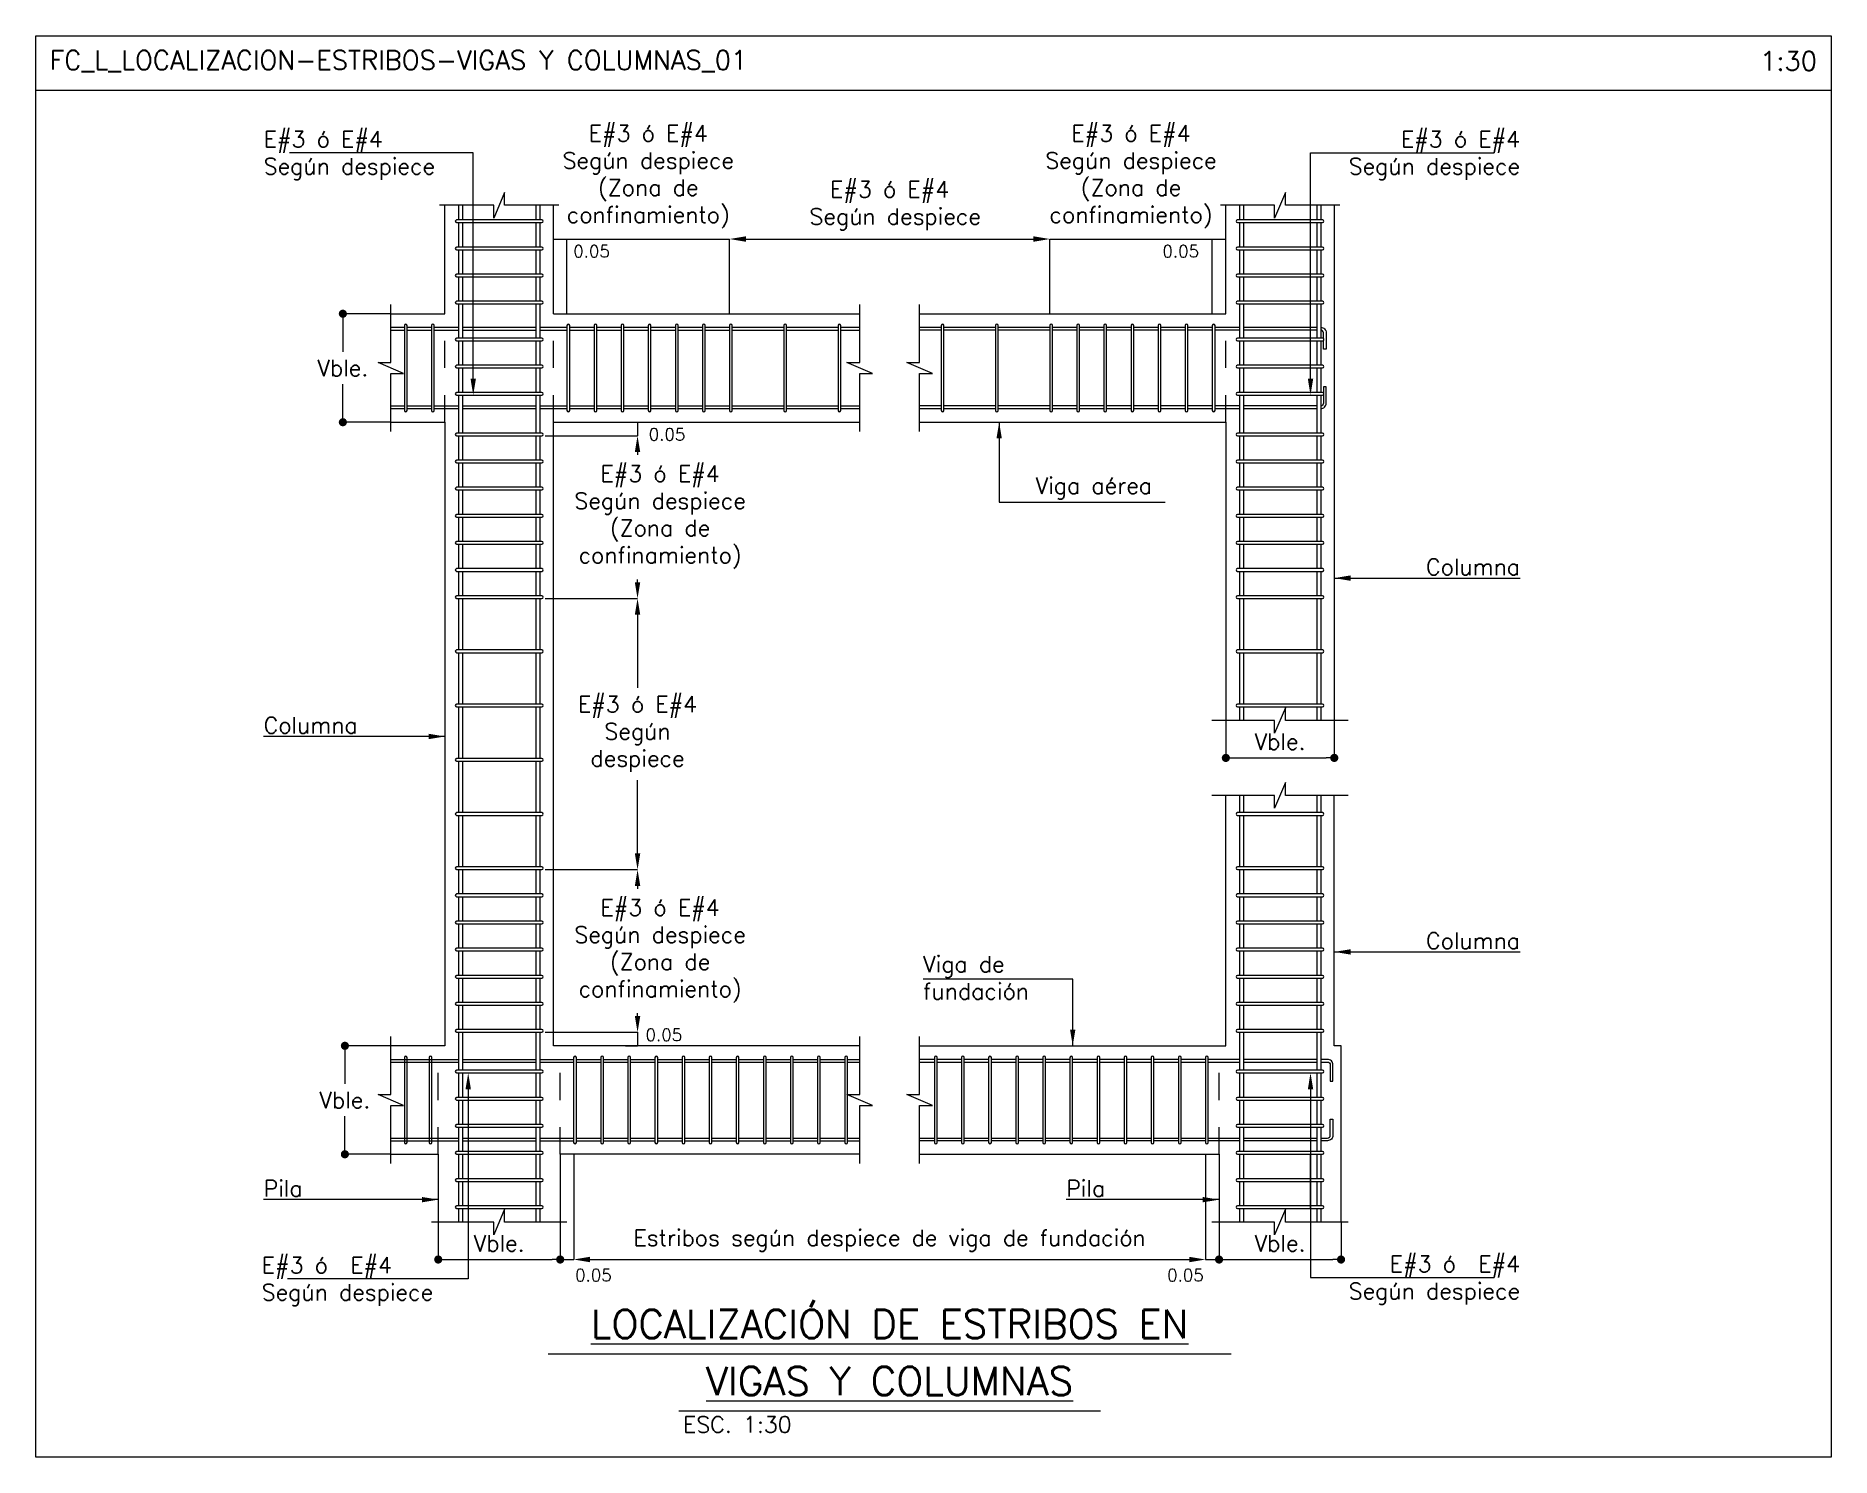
# Model space of a CAD drawing. Header units: millimetres. Extents: x 0 to 109, y -9 to 41.
# Drawn here: x 61.46 to 68.08, y 4.47 to 9.72 of the extents above; entities that cross this region are included whole.
import ezdxf
from ezdxf import colors
from ezdxf.entities.mleader import LeaderData, LeaderLine
from ezdxf.enums import TextEntityAlignment as Align
from ezdxf.math import Vec2, Vec3

# ---------------------------------------------------------------- set-up
doc = ezdxf.new("R2010")
doc.units = ezdxf.units.MM
doc.header["$LTSCALE"] = 0.01
doc.header["$PDMODE"] = 3
doc.linetypes.add('DASHED2', pattern=[0.375, 0.25, -0.125])
for name, color, linetype in [('FC_BORDES', 4, 'Continuous'), ('FC_COTAS', 1, 'Continuous'), ('FC_COTAS @ 30', 1, 'Continuous'), ('FC_LINEA CORTE', 1, 'Continuous'), ('FC_PROYECCION', 6, 'DASHED2'), ('FC_R-200', 5, 'Continuous'), ('FC_R-80', 11, 'Continuous'), ('FC_REFUERZO', 5, 'Continuous'), ('FC_REFUERZO 2', 1, 'Continuous')]:
    doc.layers.add(name, color=color, linetype=linetype)
doc.layers.add('FC_HOJA', color=230, linetype='Continuous', plot=False)
doc.layers.add('FC_HOJA @ 20', color=230, linetype='Continuous', plot=False)
doc.styles.add('FC_TEXT', font='romans.shx', dxfattribs={"height": 0.002})
doc.styles.add('FC_TEXT1', font='romans.shx')
doc.dimstyles.new('FC_COTAS', dxfattribs={"dimtxt": 0.0015, "dimasz": 0.001, "dimexe": 0, "dimexo": 0, "dimgap": 0.001, "dimtad": 1, "dimtih": 1, "dimtoh": 1, "dimzin": 0, "dimdsep": 46, "dimtxsty": 'FC_TEXT1', "dimblk": 'DOT', "dimcen": 0.09, "dimclrd": 256, "dimclre": 256, "dimclrt": 256, "dimadec": 0, "dimazin": 0, "dimtfac": 1, "dimtix": 1, "dimtmove": 2, "dimatfit": 3, "dimfxl": 1.002, "dimtolj": 1, "dimtzin": 0, "dimlwd": -1, "dimarcsym": 0})
doc.dimstyles.new('FC_COTAS$7', dxfattribs={"dimtxt": 0.002, "dimasz": 0.002, "dimexe": 0, "dimexo": 0, "dimgap": 0.000375, "dimtad": 2, "dimtih": 1, "dimtoh": 1, "dimzin": 0, "dimdsep": 46, "dimtxsty": 'FC_TEXT1', "dimblk": 'DOT', "dimcen": 0.09, "dimclrd": 256, "dimclre": 256, "dimclrt": 11, "dimadec": 0, "dimazin": 0, "dimtfac": 1, "dimtix": 1, "dimtmove": 2, "dimatfit": 3, "dimfxl": 1.002, "dimtolj": 1, "dimtzin": 0, "dimlwd": -1, "dimarcsym": 0})

msp = doc.modelspace()

# ---------------------------------------------------------------- texts
at = {"layer": 'FC_COTAS @ 30', "color": 11, "char_height": 0.06, "style": 'FC_TEXT1'}
for s, insert, attachment_point in [('Viga aérea', (65.1488, 8.0075), 7), ('Columna', (66.9361, 7.7279), 9), ('Columna', (62.3004, 7.1439), 7), ('Columna', (66.9361, 6.3492), 9), ('Viga de\\Pfundación', (64.7336, 6.1627), 7), ('\\A1;Pila', (62.3004, 5.4356), 7), ('\\A1;Pila', (65.2615, 5.4356), 7)]:
    msp.add_mtext(s, dxfattribs=dict(at, insert=insert, attachment_point=attachment_point))
at = {"layer": 'FC_HOJA @ 20', "char_height": 0.07, "style": 'FC_TEXT'}
for s, insert, attachment_point in [('FC_L_LOCALIZACION-ESTRIBOS-VIGAS Y COLUMNAS_01', (61.5108, 9.6238), 4), ('1:30', (68.0315, 9.6238), 6)]:
    msp.add_mtext(s, dxfattribs=dict(at, insert=insert, attachment_point=attachment_point))

# ---------------------------------------------------------------- blocks, each defined once
blk = doc.blocks.new('*U135')
at = {"layer": 'FC_R-200', "color": 4, "ltscale": 1.5}
for points in [[(-0.042, 0), (0.042, 0)], [(-0.02594, -0.007), (0.02594, -0.007)]]:
    blk.add_lwpolyline(points, dxfattribs=at)
at = {"layer": 'FC_R-200', "ltscale": 1.5, "style": 'FC_TEXT1'}
for tag, p in [('%%UTÍTULO', (0, 0.00366)), ('%%UTÍTULO1', (0, -0.00334))]:
    blk.add_attdef(tag, text='', height=0.0035, dxfattribs=at).set_placement(p, align=Align.MIDDLE_CENTER)
at = {"layer": 'FC_R-80', "ltscale": 1.5, "style": 'FC_TEXT1'}
blk.add_attdef('ESCALA', text='', height=0.002, dxfattribs=at).set_placement((-0.02541, -0.0087), align=Align.MIDDLE_LEFT)
blk = doc.blocks.new('*U142')
at = {"layer": 'FC_LINEA CORTE'}
blk.add_lwpolyline([(0, -0.00782), (0, -0.00067), (0.00157, -0.00067), (-0.00157, 0.00067), (0, 0.00067), (0, 0.00782)], dxfattribs=at)
blk = doc.blocks.new('*U143')
at = {"layer": 'FC_LINEA CORTE'}
blk.add_lwpolyline([(0, -0.00782), (0, -0.00067), (0.00157, -0.00067), (-0.00157, 0.00067), (0, 0.00067), (0, 0.00782)], dxfattribs=at)
blk = doc.blocks.new('*U136')
at = {"layer": 'FC_LINEA CORTE'}
blk.add_lwpolyline([(0, -0.00782), (0, -0.00067), (0.00157, -0.00067), (-0.00157, 0.00067), (0, 0.00067), (0, 0.00782)], dxfattribs=at)
blk = doc.blocks.new('*U137')
at = {"layer": 'FC_LINEA CORTE'}
blk.add_lwpolyline([(0, -0.00782), (0, -0.00067), (0.00157, -0.00067), (-0.00157, 0.00067), (0, 0.00067), (0, 0.00782)], dxfattribs=at)
blk = doc.blocks.new('*U138')
at = {"layer": 'FC_LINEA CORTE'}
blk.add_lwpolyline([(0, -0.00782), (0, -0.00067), (0.00157, -0.00067), (-0.00157, 0.00067), (0, 0.00067), (0, 0.00782)], dxfattribs=at)
blk = doc.blocks.new('*U139')
at = {"layer": 'FC_LINEA CORTE'}
blk.add_lwpolyline([(0, -0.00782), (0, -0.00067), (0.00157, -0.00067), (-0.00157, 0.00067), (0, 0.00067), (0, 0.00782)], dxfattribs=at)
blk = doc.blocks.new('*U140')
at = {"layer": 'FC_LINEA CORTE'}
blk.add_lwpolyline([(0.00832, 0), (0.00067, 0), (0.00067, 0.00157), (-0.00068, -0.00157), (-0.00068, 0), (-0.00832, 0)], dxfattribs=at)
blk = doc.blocks.new('*U141')
at = {"layer": 'FC_LINEA CORTE'}
blk.add_lwpolyline([(0.00838, 0), (0.00067, 0), (0.00067, 0.00157), (-0.00068, -0.00157), (-0.00068, 0), (-0.00838, 0)], dxfattribs=at)
blk = doc.blocks.new('*U144')
at = {"layer": 'FC_LINEA CORTE'}
blk.add_lwpolyline([(0.00838, 0), (0.00067, 0), (0.00067, 0.00157), (-0.00068, -0.00157), (-0.00068, 0), (-0.00838, 0)], dxfattribs=at)
blk = doc.blocks.new('*U145')
at = {"layer": 'FC_LINEA CORTE'}
blk.add_lwpolyline([(0.00838, 0), (0.00067, 0), (0.00067, 0.00157), (-0.00068, -0.00157), (-0.00068, 0), (-0.00838, 0)], dxfattribs=at)
blk = doc.blocks.new('*U146')
at = {"layer": 'FC_LINEA CORTE'}
blk.add_lwpolyline([(0.00734, 0), (0.00067, 0), (0.00067, 0.00157), (-0.00068, -0.00157), (-0.00068, 0), (-0.00734, 0)], dxfattribs=at)
blk = doc.blocks.new('*U147')
at = {"layer": 'FC_LINEA CORTE'}
blk.add_lwpolyline([(0.00734, 0), (0.00067, 0), (0.00067, 0.00157), (-0.00068, -0.00157), (-0.00068, 0), (-0.00734, 0)], dxfattribs=at)
blk = doc.blocks.new('*D148')
at = {"layer": 'Defpoints', "color": 0, "transparency": 16777216}
for p in [(65.7755, 5.5916), (65.8255, 5.3416), (65.8255, 5.2035)]:
    blk.add_point(p, dxfattribs=at)
at = {"layer": 'FC_COTAS', "lineweight": -2, "transparency": 16777216}
for p, q in [((65.7755, 5.5916), (65.7755, 5.2035)), ((65.8255, 5.3416), (65.8255, 5.2035))]:
    blk.add_line(p, q, dxfattribs=at)
at = {"layer": 'FC_COTAS', "transparency": 16777216}
blk.add_line((65.7755, 5.2035), (65.8255, 5.2035), dxfattribs=at)
at = {"layer": 'FC_COTAS', "transparency": 16777216, "insert": (65.7013, 5.1458), "char_height": 0.045, "attachment_point": 5, "style": 'FC_TEXT1'}
blk.add_mtext('\\A1;0.05', dxfattribs=at)
blk = doc.blocks.new('_Dot')
at = {"color": 0, "linetype": 'ByBlock', "lineweight": -2}
blk.add_line((-0.5, 0), (-1, 0), dxfattribs=at)
at = {"color": 0, "linetype": 'ByBlock', "const_width": 0.5}
blk.add_lwpolyline([(-0.25, 0, 1), (0.25, 0, 1)], format="xyb", close=True, dxfattribs=at)
blk = doc.blocks.new('*D149')
at = {"layer": 'Defpoints', "color": 0, "transparency": 16777216}
for p in [(63.3395, 6.6416), (63.3395, 6.0416), (63.6799, 6.0416)]:
    blk.add_point(p, dxfattribs=at)
at = {"layer": 'FC_COTAS', "lineweight": -2, "transparency": 16777216}
for p, q in [((63.3395, 6.6416), (63.6799, 6.6416)), ((63.3395, 6.0416), (63.6799, 6.0416))]:
    blk.add_line(p, q, dxfattribs=at)
at = {"layer": 'FC_COTAS', "transparency": 16777216}
for p, q in [((63.6799, 6.5816), (63.6799, 6.5712)), ((63.6799, 6.1016), (63.6799, 6.112))]:
    blk.add_line(p, q, dxfattribs=at)
for points in [[(63.6699, 6.5816), (63.6899, 6.5816), (63.6799, 6.6416)], [(63.6699, 6.1016), (63.6899, 6.1016), (63.6799, 6.0416)]]:
    blk.add_solid(points, dxfattribs=at)
at = {"layer": 'FC_COTAS', "transparency": 16777216, "insert": (63.7632, 6.3416), "char_height": 0.045, "attachment_point": 5, "style": 'FC_TEXT1'}
blk.add_mtext('\\A1;{\\H1.3333x;\\C11;E#3 ó E#4\\PSegún despiece\\P(Zona de\\Pconfinamiento)}', dxfattribs=at)
blk = doc.blocks.new('*D150')
at = {"layer": 'Defpoints', "color": 0, "transparency": 16777216}
for p in [(62.5927, 8.6916), (62.7695, 8.6916), (62.7695, 8.2916)]:
    blk.add_point(p, dxfattribs=at)
at = {"layer": 'FC_COTAS', "lineweight": -2, "transparency": 16777216}
for p, q in [((62.7695, 8.6916), (62.5927, 8.6916)), ((62.7695, 8.2916), (62.5927, 8.2916))]:
    blk.add_line(p, q, dxfattribs=at)
at = {"layer": 'FC_COTAS', "transparency": 16777216}
for p, q in [((62.5927, 8.6616), (62.5927, 8.5516)), ((62.5927, 8.3216), (62.5927, 8.4316))]:
    blk.add_line(p, q, dxfattribs=at)
at = {"layer": 'FC_COTAS', "transparency": 16777216, "xscale": 0.03, "yscale": 0.03, "zscale": 0.03}
for p, rotation in [((62.5927, 8.6916), 90), ((62.5927, 8.2916), 270)]:
    blk.add_blockref('_Dot', p, dxfattribs=dict(at, rotation=rotation))
at = {"layer": 'FC_COTAS', "transparency": 16777216, "insert": (62.5927, 8.4916), "char_height": 0.045, "attachment_point": 5, "style": 'FC_TEXT1'}
blk.add_mtext('\\A1;{\\H1.3333x;\\C11;Vble.}', dxfattribs=at)
blk = doc.blocks.new('*D151')
at = {"layer": 'Defpoints', "color": 0, "transparency": 16777216}
for p in [(62.9445, 5.3416), (63.3945, 5.3416), (63.3945, 5.2035)]:
    blk.add_point(p, dxfattribs=at)
at = {"layer": 'FC_COTAS', "lineweight": -2, "transparency": 16777216}
for p, q in [((62.9445, 5.3416), (62.9445, 5.2035)), ((63.3945, 5.3416), (63.3945, 5.2035))]:
    blk.add_line(p, q, dxfattribs=at)
at = {"layer": 'FC_COTAS', "transparency": 16777216}
blk.add_line((62.9745, 5.2035), (63.3645, 5.2035), dxfattribs=at)
at = {"layer": 'FC_COTAS', "transparency": 16777216, "xscale": 0.03, "yscale": 0.03, "zscale": 0.03, "rotation": 180}
blk.add_blockref('_Dot', (62.9445, 5.2035), dxfattribs=at)
at = {"layer": 'FC_COTAS', "transparency": 16777216, "xscale": 0.03, "yscale": 0.03, "zscale": 0.03}
blk.add_blockref('_Dot', (63.3945, 5.2035), dxfattribs=at)
at = {"layer": 'FC_COTAS', "transparency": 16777216, "insert": (63.1695, 5.2635), "char_height": 0.045, "attachment_point": 5, "style": 'FC_TEXT1'}
blk.add_mtext('\\A1;{\\H1.3333x;\\C11;Vble.}', dxfattribs=at)
blk = doc.blocks.new('*D152')
at = {"layer": 'Defpoints', "color": 0, "transparency": 16777216}
for p in [(63.4445, 5.5916), (65.7755, 5.5916), (65.7755, 5.2035)]:
    blk.add_point(p, dxfattribs=at)
at = {"layer": 'FC_COTAS', "lineweight": -2, "transparency": 16777216}
for p, q in [((63.4445, 5.5916), (63.4445, 5.2035)), ((65.7755, 5.5916), (65.7755, 5.2035))]:
    blk.add_line(p, q, dxfattribs=at)
at = {"layer": 'FC_COTAS', "transparency": 16777216}
blk.add_line((63.5045, 5.2035), (65.7155, 5.2035), dxfattribs=at)
for points in [[(63.5045, 5.2135), (63.5045, 5.1935), (63.4445, 5.2035)], [(65.7155, 5.2135), (65.7155, 5.1935), (65.7755, 5.2035)]]:
    blk.add_solid(points, dxfattribs=at)
at = {"layer": 'FC_COTAS', "transparency": 16777216, "insert": (64.61, 5.2735), "char_height": 0.045, "attachment_point": 5, "style": 'FC_TEXT1'}
blk.add_mtext('\\A1;{\\H1.3333x;\\C11;Estribos según despiece de viga de fundación}', dxfattribs=at)
blk = doc.blocks.new('*D153')
at = {"layer": 'Defpoints', "color": 0, "transparency": 16777216}
for p in [(62.6002, 5.9916), (62.7695, 5.9916), (62.7695, 5.5916)]:
    blk.add_point(p, dxfattribs=at)
at = {"layer": 'FC_COTAS', "lineweight": -2, "transparency": 16777216}
for p, q in [((62.7695, 5.9916), (62.6002, 5.9916)), ((62.7695, 5.5916), (62.6002, 5.5916))]:
    blk.add_line(p, q, dxfattribs=at)
at = {"layer": 'FC_COTAS', "transparency": 16777216}
for p, q in [((62.6002, 5.9616), (62.6002, 5.8516)), ((62.6002, 5.6216), (62.6002, 5.7316))]:
    blk.add_line(p, q, dxfattribs=at)
at = {"layer": 'FC_COTAS', "transparency": 16777216, "xscale": 0.03, "yscale": 0.03, "zscale": 0.03}
for p, rotation in [((62.6002, 5.9916), 90), ((62.6002, 5.5916), 270)]:
    blk.add_blockref('_Dot', p, dxfattribs=dict(at, rotation=rotation))
at = {"layer": 'FC_COTAS', "transparency": 16777216, "insert": (62.6002, 5.7916), "char_height": 0.045, "attachment_point": 5, "style": 'FC_TEXT1'}
blk.add_mtext('\\A1;{\\H1.3333x;\\C11;Vble.}', dxfattribs=at)
blk = doc.blocks.new('*D154')
at = {"layer": 'Defpoints', "color": 0, "transparency": 16777216}
for p in [(65.8255, 5.3416), (66.2755, 5.3416), (66.2755, 5.2035)]:
    blk.add_point(p, dxfattribs=at)
at = {"layer": 'FC_COTAS', "lineweight": -2, "transparency": 16777216}
for p, q in [((65.8255, 5.3416), (65.8255, 5.2035)), ((66.2755, 5.3416), (66.2755, 5.2035))]:
    blk.add_line(p, q, dxfattribs=at)
at = {"layer": 'FC_COTAS', "transparency": 16777216}
blk.add_line((65.8555, 5.2035), (66.2455, 5.2035), dxfattribs=at)
at = {"layer": 'FC_COTAS', "transparency": 16777216, "xscale": 0.03, "yscale": 0.03, "zscale": 0.03, "rotation": 180}
blk.add_blockref('_Dot', (65.8255, 5.2035), dxfattribs=at)
at = {"layer": 'FC_COTAS', "transparency": 16777216, "xscale": 0.03, "yscale": 0.03, "zscale": 0.03}
blk.add_blockref('_Dot', (66.2755, 5.2035), dxfattribs=at)
at = {"layer": 'FC_COTAS', "transparency": 16777216, "insert": (66.0505, 5.2635), "char_height": 0.045, "width": 0.168567, "attachment_point": 5, "style": 'FC_TEXT1'}
blk.add_mtext('\\A1;{\\H1.3333x;\\C11;Vble.}', dxfattribs=at)
blk = doc.blocks.new('*D155')
at = {"layer": 'Defpoints', "color": 0, "transparency": 16777216}
for p in [(63.4445, 5.5916), (63.3945, 5.3416), (63.4445, 5.2035)]:
    blk.add_point(p, dxfattribs=at)
at = {"layer": 'FC_COTAS', "lineweight": -2, "transparency": 16777216}
for p, q in [((63.4445, 5.5916), (63.4445, 5.2035)), ((63.3945, 5.3416), (63.3945, 5.2035))]:
    blk.add_line(p, q, dxfattribs=at)
at = {"layer": 'FC_COTAS', "transparency": 16777216}
blk.add_line((63.3945, 5.2035), (63.4445, 5.2035), dxfattribs=at)
at = {"layer": 'FC_COTAS', "transparency": 16777216, "insert": (63.5171, 5.1458), "char_height": 0.045, "attachment_point": 5, "style": 'FC_TEXT1'}
blk.add_mtext('\\A1;0.05', dxfattribs=at)
blk = doc.blocks.new('*D156')
at = {"layer": 'Defpoints', "color": 0, "transparency": 16777216}
for p in [(63.6534, 8.2916), (63.3395, 8.2416), (63.6799, 8.2416)]:
    blk.add_point(p, dxfattribs=at)
at = {"layer": 'FC_COTAS', "lineweight": -2, "transparency": 16777216}
for p, q in [((63.6534, 8.2916), (63.6799, 8.2916)), ((63.3395, 8.2416), (63.6799, 8.2416))]:
    blk.add_line(p, q, dxfattribs=at)
at = {"layer": 'FC_COTAS', "transparency": 16777216}
blk.add_line((63.6799, 8.2916), (63.6799, 8.2416), dxfattribs=at)
at = {"layer": 'FC_COTAS', "transparency": 16777216, "insert": (63.7888, 8.2465), "char_height": 0.045, "attachment_point": 5, "style": 'FC_TEXT1'}
blk.add_mtext('\\A1;0.05', dxfattribs=at)
blk = doc.blocks.new('*D157')
at = {"layer": 'Defpoints', "color": 0, "transparency": 16777216}
for p in [(63.3395, 8.2416), (63.3395, 7.6416), (63.6799, 7.6416)]:
    blk.add_point(p, dxfattribs=at)
at = {"layer": 'FC_COTAS', "lineweight": -2, "transparency": 16777216}
for p, q in [((63.3395, 8.2416), (63.6799, 8.2416)), ((63.3395, 7.6416), (63.6799, 7.6416))]:
    blk.add_line(p, q, dxfattribs=at)
at = {"layer": 'FC_COTAS', "transparency": 16777216}
for p, q in [((63.6799, 8.1816), (63.6799, 8.1712)), ((63.6799, 7.7016), (63.6799, 7.712))]:
    blk.add_line(p, q, dxfattribs=at)
for points in [[(63.6699, 8.1816), (63.6899, 8.1816), (63.6799, 8.2416)], [(63.6699, 7.7016), (63.6899, 7.7016), (63.6799, 7.6416)]]:
    blk.add_solid(points, dxfattribs=at)
at = {"layer": 'FC_COTAS', "transparency": 16777216, "insert": (63.7632, 7.9416), "char_height": 0.045, "attachment_point": 5, "style": 'FC_TEXT1'}
blk.add_mtext('\\A1;{\\H1.3333x;\\C11;E#3 ó E#4\\PSegún despiece\\P(Zona de\\Pconfinamiento)}', dxfattribs=at)
blk = doc.blocks.new('*D158')
at = {"layer": 'Defpoints', "color": 0, "transparency": 16777216}
for p in [(65.8505, 7.1916), (66.2505, 7.1916), (66.2505, 7.0535)]:
    blk.add_point(p, dxfattribs=at)
at = {"layer": 'FC_COTAS', "lineweight": -2, "transparency": 16777216}
for p, q in [((65.8505, 7.1916), (65.8505, 7.0535)), ((66.2505, 7.1916), (66.2505, 7.0535))]:
    blk.add_line(p, q, dxfattribs=at)
at = {"layer": 'FC_COTAS', "transparency": 16777216}
blk.add_line((65.8805, 7.0535), (66.2205, 7.0535), dxfattribs=at)
at = {"layer": 'FC_COTAS', "transparency": 16777216, "xscale": 0.03, "yscale": 0.03, "zscale": 0.03, "rotation": 180}
blk.add_blockref('_Dot', (65.8505, 7.0535), dxfattribs=at)
at = {"layer": 'FC_COTAS', "transparency": 16777216, "xscale": 0.03, "yscale": 0.03, "zscale": 0.03}
blk.add_blockref('_Dot', (66.2505, 7.0535), dxfattribs=at)
at = {"layer": 'FC_COTAS', "transparency": 16777216, "insert": (66.0505, 7.1135), "char_height": 0.045, "attachment_point": 5, "style": 'FC_TEXT1'}
blk.add_mtext('\\A1;{\\H1.3333x;\\C11;Vble.}', dxfattribs=at)
blk = doc.blocks.new('*D159')
at = {"layer": 'Defpoints', "color": 0, "transparency": 16777216}
for p in [(63.3395, 7.6416), (63.3395, 6.6416), (63.6799, 6.6416)]:
    blk.add_point(p, dxfattribs=at)
at = {"layer": 'FC_COTAS', "lineweight": -2, "transparency": 16777216}
for p, q in [((63.3395, 7.6416), (63.6799, 7.6416)), ((63.3395, 6.6416), (63.6799, 6.6416))]:
    blk.add_line(p, q, dxfattribs=at)
at = {"layer": 'FC_COTAS', "transparency": 16777216}
for p, q in [((63.6799, 7.5816), (63.6799, 7.3123)), ((63.6799, 6.7016), (63.6799, 6.9709))]:
    blk.add_line(p, q, dxfattribs=at)
for points in [[(63.6699, 7.5816), (63.6899, 7.5816), (63.6799, 7.6416)], [(63.6699, 6.7016), (63.6899, 6.7016), (63.6799, 6.6416)]]:
    blk.add_solid(points, dxfattribs=at)
at = {"layer": 'FC_COTAS', "transparency": 16777216, "insert": (63.6799, 7.1416), "char_height": 0.045, "attachment_point": 5, "style": 'FC_TEXT1'}
blk.add_mtext('\\A1;{\\H1.3333x;\\C11;E#3 ó E#4\\PSegún\\Pdespiece}', dxfattribs=at)
blk = doc.blocks.new('*D160')
at = {"layer": 'Defpoints', "color": 0, "transparency": 16777216}
for p in [(63.3395, 6.0416), (63.6352, 5.9916), (63.6799, 5.9916)]:
    blk.add_point(p, dxfattribs=at)
at = {"layer": 'FC_COTAS', "lineweight": -2, "transparency": 16777216}
for p, q in [((63.3395, 6.0416), (63.6799, 6.0416)), ((63.6352, 5.9916), (63.6799, 5.9916))]:
    blk.add_line(p, q, dxfattribs=at)
at = {"layer": 'FC_COTAS', "transparency": 16777216}
blk.add_line((63.6799, 6.0416), (63.6799, 5.9916), dxfattribs=at)
at = {"layer": 'FC_COTAS', "transparency": 16777216, "insert": (63.777, 6.0321), "char_height": 0.045, "attachment_point": 5, "style": 'FC_TEXT1'}
blk.add_mtext('\\A1;0.05', dxfattribs=at)
blk = doc.blocks.new('*D161')
at = {"layer": 'Defpoints', "color": 0, "transparency": 16777216}
for p in [(63.4195, 8.9672), (63.3695, 8.9223), (63.4195, 8.6916)]:
    blk.add_point(p, dxfattribs=at)
at = {"layer": 'FC_COTAS', "lineweight": -2, "transparency": 16777216}
for p, q in [((63.3695, 8.9223), (63.3695, 8.9672)), ((63.4195, 8.6916), (63.4195, 8.9672))]:
    blk.add_line(p, q, dxfattribs=at)
at = {"layer": 'FC_COTAS', "transparency": 16777216}
blk.add_line((63.3695, 8.9672), (63.4195, 8.9672), dxfattribs=at)
at = {"layer": 'FC_COTAS', "transparency": 16777216, "insert": (63.5102, 8.9223), "char_height": 0.045, "attachment_point": 5, "style": 'FC_TEXT1'}
blk.add_mtext('\\A1;0.05', dxfattribs=at)
blk = doc.blocks.new('*D162')
at = {"layer": 'Defpoints', "color": 0, "transparency": 16777216}
for p in [(65.2005, 8.9672), (64.0195, 8.6916), (65.2005, 8.6916)]:
    blk.add_point(p, dxfattribs=at)
at = {"layer": 'FC_COTAS', "lineweight": -2, "transparency": 16777216}
for p, q in [((64.0195, 8.6916), (64.0195, 8.9672)), ((65.2005, 8.6916), (65.2005, 8.9672))]:
    blk.add_line(p, q, dxfattribs=at)
at = {"layer": 'FC_COTAS', "transparency": 16777216}
blk.add_line((64.0795, 8.9672), (65.1405, 8.9672), dxfattribs=at)
for points in [[(64.0795, 8.9772), (64.0795, 8.9572), (64.0195, 8.9672)], [(65.1405, 8.9772), (65.1405, 8.9572), (65.2005, 8.9672)]]:
    blk.add_solid(points, dxfattribs=at)
at = {"layer": 'FC_COTAS', "transparency": 16777216, "insert": (64.61, 9.0904), "char_height": 0.045, "attachment_point": 5, "style": 'FC_TEXT1'}
blk.add_mtext('\\A1;{\\H1.3333x;\\C11;E#3 ó E#4\\P Según despiece}', dxfattribs=at)
blk = doc.blocks.new('*D163')
at = {"layer": 'Defpoints', "color": 0, "transparency": 16777216}
for p in [(65.8005, 8.9672), (65.2005, 8.6916), (65.8005, 8.6916)]:
    blk.add_point(p, dxfattribs=at)
at = {"layer": 'FC_COTAS', "lineweight": -2, "transparency": 16777216}
for p, q in [((65.2005, 8.6916), (65.2005, 8.9672)), ((65.8005, 8.6916), (65.8005, 8.9672))]:
    blk.add_line(p, q, dxfattribs=at)
at = {"layer": 'FC_COTAS', "transparency": 16777216}
blk.add_line((65.2005, 8.9672), (65.8005, 8.9672), dxfattribs=at)
at = {"layer": 'FC_COTAS', "transparency": 16777216, "insert": (65.5005, 9.1969), "char_height": 0.045, "attachment_point": 5, "style": 'FC_TEXT1'}
blk.add_mtext('\\A1;{\\H1.3333x;\\C11;E#3 ó E#4\\PSegún despiece\\P(Zona de\\Pconfinamiento)}', dxfattribs=at)
blk = doc.blocks.new('*D164')
at = {"layer": 'Defpoints', "color": 0, "transparency": 16777216}
for p in [(64.0195, 8.9672), (63.4195, 8.6916), (64.0195, 8.6916)]:
    blk.add_point(p, dxfattribs=at)
at = {"layer": 'FC_COTAS', "lineweight": -2, "transparency": 16777216}
for p, q in [((63.4195, 8.6916), (63.4195, 8.9672)), ((64.0195, 8.6916), (64.0195, 8.9672))]:
    blk.add_line(p, q, dxfattribs=at)
at = {"layer": 'FC_COTAS', "transparency": 16777216}
blk.add_line((63.4195, 8.9672), (64.0195, 8.9672), dxfattribs=at)
at = {"layer": 'FC_COTAS', "transparency": 16777216, "insert": (63.7195, 9.1969), "char_height": 0.045, "attachment_point": 5, "style": 'FC_TEXT1'}
blk.add_mtext('\\A1;{\\H1.3333x;\\C11;E#3 ó E#4\\PSegún despiece\\P(Zona de\\Pconfinamiento)}', dxfattribs=at)
blk = doc.blocks.new('*D165')
at = {"layer": 'Defpoints', "color": 0, "transparency": 16777216}
for p in [(65.8505, 8.9672), (65.8505, 8.8916), (65.8005, 8.6916)]:
    blk.add_point(p, dxfattribs=at)
at = {"layer": 'FC_COTAS', "lineweight": -2, "transparency": 16777216}
for p, q in [((65.8005, 8.6916), (65.8005, 8.9672)), ((65.8505, 8.8916), (65.8505, 8.9672))]:
    blk.add_line(p, q, dxfattribs=at)
at = {"layer": 'FC_COTAS', "transparency": 16777216}
blk.add_line((65.8005, 8.9672), (65.8505, 8.9672), dxfattribs=at)
at = {"layer": 'FC_COTAS', "transparency": 16777216, "insert": (65.684, 8.9223), "char_height": 0.045, "attachment_point": 5, "style": 'FC_TEXT1'}
blk.add_mtext('\\A1;0.05', dxfattribs=at)

# ---------------------------------------------------------------- dimensions: what is measured, and where the dimension line sits
at = {"layer": 'FC_COTAS @ 30'}
for base, p1, p2, text, override, picture, middle in [((64.0195, 8.9672), (63.4195, 8.6916), (64.0195, 8.6916), '{\\H1.3333x;\\C11;E#3 ó E#4\\PSegún despiece\\P(Zona de\\Pconfinamiento)}', {"dimscale": 30, "dimasz": 0.002, "dimsah": 1, "dimtix": 1, "dimtofl": 1, "dimtmove": 2, "dimatfit": 1}, '*D164', (63.7195, 9.1969)), ((65.8005, 8.9672), (65.2005, 8.6916), (65.8005, 8.6916), '{\\H1.3333x;\\C11;E#3 ó E#4\\PSegún despiece\\P(Zona de\\Pconfinamiento)}', {"dimscale": 30, "dimasz": 0.002, "dimsah": 1, "dimtix": 1, "dimtofl": 1, "dimtmove": 2, "dimatfit": 1}, '*D163', (65.5005, 9.1969)), ((65.2005, 8.9672), (64.0195, 8.6916), (65.2005, 8.6916), '{\\H1.3333x;\\C11;E#3 ó E#4\\P Según despiece}', {"dimscale": 30, "dimasz": 0.002, "dimsah": 1, "dimtix": 1, "dimtofl": 1, "dimtmove": 2, "dimatfit": 1}, '*D162', (64.61, 9.0904)), ((66.2505, 7.0535), (65.8505, 7.1916), (66.2505, 7.1916), '{\\H1.3333x;\\C11;Vble.}', {"dimscale": 30, "dimtix": 1, "dimtofl": 1, "dimtmove": 2, "dimatfit": 1}, '*D158', (66.0505, 7.1135)), ((65.7755, 5.2035), (63.4445, 5.5916), (65.7755, 5.5916), '{\\H1.3333x;\\C11;Estribos según despiece de viga de fundación}', {"dimscale": 30, "dimasz": 0.002, "dimsah": 1, "dimtix": 1, "dimtofl": 1, "dimtmove": 2, "dimatfit": 1}, '*D152', (64.61, 5.2735)), ((63.3945, 5.2035), (62.9445, 5.3416), (63.3945, 5.3416), '{\\H1.3333x;\\C11;Vble.}', {"dimscale": 30, "dimtix": 1, "dimtofl": 1, "dimtmove": 2, "dimatfit": 1}, '*D151', (63.1695, 5.2635)), ((66.2755, 5.2035), (65.8255, 5.3416), (66.2755, 5.3416), '{\\H1.3333x;\\C11;Vble.}', {"dimscale": 30, "dimtix": 1, "dimtofl": 1, "dimtmove": 2, "dimatfit": 1}, '*D154', (66.0505, 5.2635))]:
    dim = msp.add_linear_dim(base=base, p1=p1, p2=p2, text=text, dimstyle='FC_COTAS', override=override, dxfattribs=at)
    dim.commit()
    dim.dimension.update_dxf_attribs({"geometry": picture, "text_midpoint": middle})
for base, p1, p2, picture, middle in [((63.4195, 8.9672), (63.3695, 8.9223), (63.4195, 8.6916), '*D161', (63.5102, 8.9223)), ((65.8505, 8.9672), (65.8005, 8.6916), (65.8505, 8.8916), '*D165', (65.684, 8.9223)), ((63.4445, 5.2035), (63.3945, 5.3416), (63.4445, 5.5916), '*D155', (63.5171, 5.1458)), ((65.8255, 5.2035), (65.7755, 5.5916), (65.8255, 5.3416), '*D148', (65.7013, 5.1458))]:
    dim = msp.add_linear_dim(base=base, p1=p1, p2=p2, dimstyle='FC_COTAS', override={"dimscale": 30, "dimtix": 1, "dimtofl": 1, "dimtmove": 2, "dimatfit": 1}, dxfattribs=at)
    dim.commit()
    dim.dimension.update_dxf_attribs({"geometry": picture, "text_midpoint": middle, "dimtype": 128})
for base, p1, p2, text, override, picture, middle in [((62.5927, 8.6916), (62.7695, 8.2916), (62.7695, 8.6916), '{\\H1.3333x;\\C11;Vble.}', {"dimscale": 30, "dimtix": 1, "dimtofl": 1, "dimtmove": 2, "dimatfit": 1}, '*D150', (62.5927, 8.4916)), ((63.6799, 6.6416), (63.3395, 7.6416), (63.3395, 6.6416), '{\\H1.3333x;\\C11;E#3 ó E#4\\PSegún\\Pdespiece}', {"dimscale": 30, "dimasz": 0.002, "dimsah": 1, "dimtix": 1, "dimtofl": 1, "dimtmove": 2, "dimatfit": 1}, '*D159', (63.6799, 7.1416)), ((62.6002, 5.9916), (62.7695, 5.5916), (62.7695, 5.9916), '{\\H1.3333x;\\C11;Vble.}', {"dimscale": 30, "dimtix": 1, "dimtofl": 1, "dimtmove": 2, "dimatfit": 1}, '*D153', (62.6002, 5.7916))]:
    dim = msp.add_linear_dim(base=base, p1=p1, p2=p2, angle=90, text=text, dimstyle='FC_COTAS', override=override, dxfattribs=at)
    dim.commit()
    dim.dimension.update_dxf_attribs({"geometry": picture, "text_midpoint": middle})
for base, p1, p2, picture, middle in [((63.6799, 8.2416), (63.6534, 8.2916), (63.3395, 8.2416), '*D156', (63.7888, 8.2465)), ((63.6799, 5.9916), (63.3395, 6.0416), (63.6352, 5.9916), '*D160', (63.777, 6.0321))]:
    dim = msp.add_linear_dim(base=base, p1=p1, p2=p2, angle=90, dimstyle='FC_COTAS', override={"dimscale": 30, "dimtix": 1, "dimtofl": 1, "dimtmove": 2, "dimatfit": 1}, dxfattribs=at)
    dim.commit()
    dim.dimension.update_dxf_attribs({"geometry": picture, "text_midpoint": middle, "dimtype": 128})
for base, p1, p2, picture, middle in [((63.6799, 7.6416), (63.3395, 8.2416), (63.3395, 7.6416), '*D157', (63.7632, 7.9416)), ((63.6799, 6.0416), (63.3395, 6.6416), (63.3395, 6.0416), '*D149', (63.7632, 6.3416))]:
    dim = msp.add_linear_dim(base=base, p1=p1, p2=p2, angle=90, text='{\\H1.3333x;\\C11;E#3 ó E#4\\PSegún despiece\\P(Zona de\\Pconfinamiento)}', dimstyle='FC_COTAS', override={"dimscale": 30, "dimasz": 0.002, "dimsah": 1, "dimtix": 1, "dimtofl": 1, "dimtmove": 2, "dimatfit": 1}, dxfattribs=at)
    dim.commit()
    dim.dimension.update_dxf_attribs({"geometry": picture, "text_midpoint": middle, "dimtype": 128})

# ---------------------------------------------------------------- linework, layer by layer
at = {"layer": 'FC_BORDES'}
for points in [[(62.9695, 8.6916), (62.9695, 9.0916)], [(63.3695, 8.6916), (63.3695, 9.0916)], [(65.8505, 8.6916), (65.8505, 9.0916)], [(66.2505, 9.0916), (66.2505, 7.1916)], [(62.7695, 8.6916), (62.9695, 8.6916)], [(63.3695, 8.6916), (64.4995, 8.6916)], [(64.7205, 8.6916), (65.8505, 8.6916)], [(62.7695, 8.2916), (62.9695, 8.2916), (62.9695, 5.9916), (62.7695, 5.9916)], [(64.4995, 5.9916), (63.3695, 5.9916), (63.3695, 8.2916), (64.4995, 8.2916)], [(64.7205, 8.2916), (65.8505, 8.2916), (65.8505, 7.1916)], [(64.7205, 5.9916), (65.8505, 5.9916), (65.8505, 6.9154)], [(66.2755, 5.3416), (66.2755, 5.9916), (66.2505, 5.9916), (66.2505, 6.9154)], [(62.7695, 5.5916), (62.9445, 5.5916)], [(62.9445, 5.5916), (62.9445, 5.3416)], [(64.4995, 5.5916), (63.3945, 5.5916), (63.3945, 5.3416)], [(64.7205, 5.5916), (65.8255, 5.5916), (65.8255, 5.3416)]]:
    msp.add_lwpolyline(points, dxfattribs=at)
at = {"layer": 'FC_HOJA', "ltscale": 0.6}
msp.add_lwpolyline([(61.4602, 9.7163), (68.0835, 9.7163), (68.0835, 4.4748), (61.4602, 4.4748)], close=True, dxfattribs=at)
msp.add_lwpolyline([(61.4602, 9.5163), (68.0835, 9.5163)], dxfattribs=at)
at = {"layer": 'FC_PROYECCION', "ltscale": 0.6}
for points in [[(62.9695, 8.2916), (62.9695, 8.6916)], [(63.3695, 8.2916), (63.3695, 8.6916)], [(65.8505, 8.2916), (65.8505, 8.6916)], [(62.9445, 5.5916), (62.9445, 5.9916)], [(63.3945, 5.5916), (63.3945, 5.9916)], [(65.8255, 5.5916), (65.8255, 5.9916)]]:
    msp.add_lwpolyline(points, dxfattribs=at)
at = {"layer": 'FC_REFUERZO', "color": 3}
for points in [[(63.0195, 9.0916), (63.0195, 9.0376)], [(63.0345, 9.0916), (63.0345, 9.0376)], [(63.3045, 9.0916), (63.3045, 9.0376)], [(63.3195, 9.0916), (63.3195, 9.0376)], [(65.9005, 9.0916), (65.9005, 9.0376)], [(65.9155, 9.0916), (65.9155, 9.0376)], [(66.1855, 9.0916), (66.1855, 9.0376)], [(66.2005, 9.0916), (66.2005, 9.0376)], [(63.0195, 9.0276), (63.0195, 8.9376)], [(63.0345, 9.0276), (63.0345, 8.9376)], [(63.3045, 9.0276), (63.3045, 8.9376)], [(63.3195, 9.0276), (63.3195, 8.9376)], [(65.9005, 9.0276), (65.9005, 8.9376)], [(65.9155, 9.0276), (65.9155, 8.9376)], [(66.1855, 9.0276), (66.1855, 8.9376)], [(66.2005, 9.0276), (66.2005, 8.9376)], [(63.0195, 8.9276), (63.0195, 8.8376)], [(63.0345, 8.9276), (63.0345, 8.8376)], [(63.3045, 8.9276), (63.3045, 8.8376)], [(63.3195, 8.9276), (63.3195, 8.8376)], [(65.9005, 8.9276), (65.9005, 8.8376)], [(65.9155, 8.9276), (65.9155, 8.8376)], [(66.1855, 8.9276), (66.1855, 8.8376)], [(66.2005, 8.9276), (66.2005, 8.8376)], [(63.0195, 8.8276), (63.0195, 8.7376)], [(63.0345, 8.8276), (63.0345, 8.7376)], [(63.3045, 8.8276), (63.3045, 8.7376)], [(63.3195, 8.8276), (63.3195, 8.7376)], [(65.9005, 8.8276), (65.9005, 8.7376)], [(65.9155, 8.8276), (65.9155, 8.7376)], [(66.1855, 8.8276), (66.1855, 8.7376)], [(66.2005, 8.8276), (66.2005, 8.7376)], [(63.0195, 8.7276), (63.0195, 8.6016)], [(63.0345, 8.7276), (63.0345, 8.6016)], [(63.3045, 8.7276), (63.3045, 8.6016)], [(63.3195, 8.7276), (63.3195, 8.6016)], [(65.9005, 8.7276), (65.9005, 8.6016)], [(65.9155, 8.7276), (65.9155, 8.6016)], [(66.1855, 8.7276), (66.1855, 8.6016)], [(66.2005, 8.7276), (66.2005, 8.6016)], [(63.0195, 8.5916), (63.0195, 8.5016)], [(63.0345, 8.5916), (63.0345, 8.5016)], [(63.3045, 8.5916), (63.3045, 8.5016)], [(63.3195, 8.5916), (63.3195, 8.5016)], [(65.9005, 8.5916), (65.9005, 8.5016)], [(65.9155, 8.5916), (65.9155, 8.5016)], [(66.1855, 8.5916), (66.1855, 8.5016)], [(66.2005, 8.5916), (66.2005, 8.5016)], [(63.0195, 8.4916), (63.0195, 8.4016)], [(63.0345, 8.4916), (63.0345, 8.4016)], [(63.3045, 8.4916), (63.3045, 8.4016)], [(63.3195, 8.4916), (63.3195, 8.4016)], [(65.9005, 8.4916), (65.9005, 8.4016)], [(65.9155, 8.4916), (65.9155, 8.4016)], [(66.1855, 8.4916), (66.1855, 8.4016)], [(66.2005, 8.4916), (66.2005, 8.4016)], [(63.0195, 8.3916), (63.0195, 8.2516)], [(63.0345, 8.3916), (63.0345, 8.2516)], [(63.3045, 8.3916), (63.3045, 8.2516)], [(63.3195, 8.3916), (63.3195, 8.2516)], [(65.9005, 8.3916), (65.9005, 8.2516)], [(65.9155, 8.3916), (65.9155, 8.2516)], [(66.1855, 8.3916), (66.1855, 8.2516)], [(66.2005, 8.3916), (66.2005, 8.2516)], [(63.0195, 8.2416), (63.0195, 8.1516)], [(63.0345, 8.2416), (63.0345, 8.1516)], [(63.3045, 8.2416), (63.3045, 8.1516)], [(63.3195, 8.2416), (63.3195, 8.1516)], [(65.9005, 8.2416), (65.9005, 8.1516)], [(65.9155, 8.2416), (65.9155, 8.1516)], [(66.1855, 8.2416), (66.1855, 8.1516)], [(66.2005, 8.2416), (66.2005, 8.1516)], [(63.0195, 8.1416), (63.0195, 8.0516)], [(63.0345, 8.1416), (63.0345, 8.0516)], [(63.3045, 8.1416), (63.3045, 8.0516)], [(63.3195, 8.1416), (63.3195, 8.0516)], [(65.9005, 8.1416), (65.9005, 8.0516)], [(65.9155, 8.1416), (65.9155, 8.0516)], [(66.1855, 8.1416), (66.1855, 8.0516)], [(66.2005, 8.1416), (66.2005, 8.0516)], [(63.0195, 8.0416), (63.0195, 7.9516)], [(63.0345, 8.0416), (63.0345, 7.9516)], [(63.3045, 8.0416), (63.3045, 7.9516)], [(63.3195, 8.0416), (63.3195, 7.9516)], [(65.9005, 8.0416), (65.9005, 7.9516)], [(65.9155, 8.0416), (65.9155, 7.9516)], [(66.1855, 8.0416), (66.1855, 7.9516)], [(66.2005, 8.0416), (66.2005, 7.9516)], [(63.0195, 7.9416), (63.0195, 7.8516)], [(63.0345, 7.9416), (63.0345, 7.8516)], [(63.3045, 7.9416), (63.3045, 7.8516)], [(63.3195, 7.9416), (63.3195, 7.8516)], [(65.9005, 7.9416), (65.9005, 7.8516)], [(65.9155, 7.9416), (65.9155, 7.8516)], [(66.1855, 7.9416), (66.1855, 7.8516)], [(66.2005, 7.9416), (66.2005, 7.8516)], [(63.0195, 7.8416), (63.0195, 7.7516)], [(63.0345, 7.8416), (63.0345, 7.7516)], [(63.3045, 7.8416), (63.3045, 7.7516)], [(63.3195, 7.8416), (63.3195, 7.7516)], [(65.9005, 7.8416), (65.9005, 7.7516)], [(65.9155, 7.8416), (65.9155, 7.7516)], [(66.1855, 7.8416), (66.1855, 7.7516)], [(66.2005, 7.8416), (66.2005, 7.7516)], [(63.0195, 7.7416), (63.0195, 7.6516)], [(63.0345, 7.7416), (63.0345, 7.6516)], [(63.3045, 7.7416), (63.3045, 7.6516)], [(63.3195, 7.7416), (63.3195, 7.6516)], [(65.9005, 7.7416), (65.9005, 7.6516)], [(65.9155, 7.7416), (65.9155, 7.6516)], [(66.1855, 7.7416), (66.1855, 7.6516)], [(66.2005, 7.7416), (66.2005, 7.6516)], [(63.0195, 7.6416), (63.0195, 7.4516)], [(63.0345, 7.6416), (63.0345, 7.4516)], [(63.3045, 7.6416), (63.3045, 7.4516)], [(63.3195, 7.6416), (63.3195, 7.4516)], [(65.9005, 7.6416), (65.9005, 7.4516)], [(65.9155, 7.6416), (65.9155, 7.4516)], [(66.1855, 7.6416), (66.1855, 7.4516)], [(66.2005, 7.6416), (66.2005, 7.4516)], [(63.0195, 7.4416), (63.0195, 7.2516)], [(63.0345, 7.4416), (63.0345, 7.2516)], [(63.3045, 7.4416), (63.3045, 7.2516)], [(63.3195, 7.4416), (63.3195, 7.2516)], [(65.9005, 7.4416), (65.9005, 7.2516)], [(65.9155, 7.4416), (65.9155, 7.2516)], [(66.1855, 7.4416), (66.1855, 7.2516)], [(66.2005, 7.4416), (66.2005, 7.2516)], [(63.0195, 7.2416), (63.0195, 7.0516)], [(63.0345, 7.2416), (63.0345, 7.0516)], [(63.3045, 7.2416), (63.3045, 7.0516)], [(63.3195, 7.2416), (63.3195, 7.0516)], [(65.9005, 7.2416), (65.9005, 7.1916)], [(65.9155, 7.2416), (65.9155, 7.1916)], [(66.1855, 7.2416), (66.1855, 7.1916)], [(66.2005, 7.2416), (66.2005, 7.1916)], [(63.0195, 7.0416), (63.0195, 6.8516)], [(63.0345, 7.0416), (63.0345, 6.8516)], [(63.3045, 7.0416), (63.3045, 6.8516)], [(63.3195, 7.0416), (63.3195, 6.8516)], [(65.9005, 6.9154), (65.9005, 6.8516)], [(65.9155, 6.9154), (65.9155, 6.8516)], [(66.1855, 6.9154), (66.1855, 6.8516)], [(66.2005, 6.9154), (66.2005, 6.8516)], [(63.0195, 6.8416), (63.0195, 6.6516)], [(63.0345, 6.8416), (63.0345, 6.6516)], [(63.3045, 6.8416), (63.3045, 6.6516)], [(63.3195, 6.8416), (63.3195, 6.6516)], [(65.9005, 6.8416), (65.9005, 6.6516)], [(65.9155, 6.8416), (65.9155, 6.6516)], [(66.1855, 6.8416), (66.1855, 6.6516)], [(66.2005, 6.8416), (66.2005, 6.6516)], [(63.0195, 6.6416), (63.0195, 6.5516)], [(63.0345, 6.6416), (63.0345, 6.5516)], [(63.3045, 6.6416), (63.3045, 6.5516)], [(63.3195, 6.6416), (63.3195, 6.5516)], [(65.9005, 6.6416), (65.9005, 6.5516)], [(65.9155, 6.6416), (65.9155, 6.5516)], [(66.1855, 6.6416), (66.1855, 6.5516)], [(66.2005, 6.6416), (66.2005, 6.5516)], [(63.0195, 6.5416), (63.0195, 6.4516)], [(63.0345, 6.5416), (63.0345, 6.4516)], [(63.3045, 6.5416), (63.3045, 6.4516)], [(63.3195, 6.5416), (63.3195, 6.4516)], [(65.9005, 6.5416), (65.9005, 6.4516)], [(65.9155, 6.5416), (65.9155, 6.4516)], [(66.1855, 6.5416), (66.1855, 6.4516)], [(66.2005, 6.5416), (66.2005, 6.4516)], [(63.0195, 6.4416), (63.0195, 6.3516)], [(63.0345, 6.4416), (63.0345, 6.3516)], [(63.3045, 6.4416), (63.3045, 6.3516)], [(63.3195, 6.4416), (63.3195, 6.3516)], [(65.9005, 6.4416), (65.9005, 6.3516)], [(65.9155, 6.4416), (65.9155, 6.3516)], [(66.1855, 6.4416), (66.1855, 6.3516)], [(66.2005, 6.4416), (66.2005, 6.3516)], [(63.0195, 6.3416), (63.0195, 6.2516)], [(63.0345, 6.3416), (63.0345, 6.2516)], [(63.3045, 6.3416), (63.3045, 6.2516)], [(63.3195, 6.3416), (63.3195, 6.2516)], [(65.9005, 6.3416), (65.9005, 6.2516)], [(65.9155, 6.3416), (65.9155, 6.2516)], [(66.1855, 6.3416), (66.1855, 6.2516)], [(66.2005, 6.3416), (66.2005, 6.2516)], [(63.0195, 6.2416), (63.0195, 6.1516)], [(63.0345, 6.2416), (63.0345, 6.1516)], [(63.3045, 6.2416), (63.3045, 6.1516)], [(63.3195, 6.2416), (63.3195, 6.1516)], [(65.9005, 6.2416), (65.9005, 6.1516)], [(65.9155, 6.2416), (65.9155, 6.1516)], [(66.1855, 6.2416), (66.1855, 6.1516)], [(66.2005, 6.2416), (66.2005, 6.1516)], [(63.0195, 6.1416), (63.0195, 6.0516)], [(63.0345, 6.1416), (63.0345, 6.0516)], [(63.3045, 6.1416), (63.3045, 6.0516)], [(63.3195, 6.1416), (63.3195, 6.0516)], [(65.9005, 6.1416), (65.9005, 6.0516)], [(65.9155, 6.1416), (65.9155, 6.0516)], [(66.1855, 6.1416), (66.1855, 6.0516)], [(66.2005, 6.1416), (66.2005, 6.0516)], [(63.0195, 6.0416), (63.0195, 5.9016)], [(63.0345, 6.0416), (63.0345, 5.9016)], [(63.3045, 6.0416), (63.3045, 5.9016)], [(63.3195, 6.0416), (63.3195, 5.9016)], [(65.9005, 6.0416), (65.9005, 5.9016)], [(65.9155, 6.0416), (65.9155, 5.9016)], [(66.1855, 6.0416), (66.1855, 5.9016)], [(66.2005, 6.0416), (66.2005, 5.9016)], [(63.0195, 5.8916), (63.0195, 5.8016)], [(63.0345, 5.8916), (63.0345, 5.8016)], [(63.3045, 5.8916), (63.3045, 5.8016)], [(63.3195, 5.8916), (63.3195, 5.8016)], [(65.9005, 5.8916), (65.9005, 5.8016)], [(65.9155, 5.8916), (65.9155, 5.8016)], [(66.1855, 5.8916), (66.1855, 5.8016)], [(66.2005, 5.8916), (66.2005, 5.8016)], [(63.0195, 5.7916), (63.0195, 5.7016)], [(63.0345, 5.7916), (63.0345, 5.7016)], [(63.3045, 5.7916), (63.3045, 5.7016)], [(63.3195, 5.7916), (63.3195, 5.7016)], [(65.9005, 5.7916), (65.9005, 5.7016)], [(65.9155, 5.7916), (65.9155, 5.7016)], [(66.1855, 5.7916), (66.1855, 5.7016)], [(66.2005, 5.7916), (66.2005, 5.7016)], [(63.0195, 5.6916), (63.0195, 5.6016)], [(63.0345, 5.6916), (63.0345, 5.6016)], [(63.3045, 5.6916), (63.3045, 5.6016)], [(63.3195, 5.6916), (63.3195, 5.6016)], [(65.9005, 5.6916), (65.9005, 5.6016)], [(65.9155, 5.6916), (65.9155, 5.6016)], [(66.1855, 5.6916), (66.1855, 5.6016)], [(66.2005, 5.6916), (66.2005, 5.6016)], [(63.0195, 5.5916), (63.0195, 5.5016)], [(63.0345, 5.5916), (63.0345, 5.5016)], [(63.3045, 5.5916), (63.3045, 5.5016)], [(63.3195, 5.5916), (63.3195, 5.5016)], [(65.9005, 5.5916), (65.9005, 5.5016)], [(65.9155, 5.5916), (65.9155, 5.5016)], [(66.1855, 5.5916), (66.1855, 5.5016)], [(66.2005, 5.5916), (66.2005, 5.5016)], [(63.0195, 5.4916), (63.0195, 5.4016)], [(63.0345, 5.4916), (63.0345, 5.4016)], [(63.3045, 5.4916), (63.3045, 5.4016)], [(63.3195, 5.4916), (63.3195, 5.4016)], [(65.9005, 5.4916), (65.9005, 5.4016)], [(65.9155, 5.4916), (65.9155, 5.4016)], [(66.1855, 5.4916), (66.1855, 5.4016)], [(66.2005, 5.4916), (66.2005, 5.4016)], [(63.0195, 5.3916), (63.0195, 5.3416)], [(63.0345, 5.3916), (63.0345, 5.3416)], [(63.3045, 5.3916), (63.3045, 5.3416)], [(63.3195, 5.3916), (63.3195, 5.3416)], [(65.9005, 5.3916), (65.9005, 5.3416)], [(65.9155, 5.3916), (65.9155, 5.3416)], [(66.1855, 5.3916), (66.1855, 5.3416)], [(66.2005, 5.3916), (66.2005, 5.3416)]]:
    msp.add_lwpolyline(points, dxfattribs=at)
at = {"layer": 'FC_REFUERZO 2'}
for points in [[(63.3265, 9.0376), (63.0125, 9.0376, 1), (63.0125, 9.0276), (63.3265, 9.0276, 1)], [(66.2075, 9.0376), (65.8935, 9.0376, 1), (65.8935, 9.0276), (66.2075, 9.0276, 1)], [(63.3265, 8.9376), (63.0125, 8.9376, 1), (63.0125, 8.9276), (63.3265, 8.9276, 1)], [(66.2075, 8.9376), (65.8935, 8.9376, 1), (65.8935, 8.9276), (66.2075, 8.9276, 1)], [(63.3265, 8.8376), (63.0125, 8.8376, 1), (63.0125, 8.8276), (63.3265, 8.8276, 1)], [(66.2075, 8.8376), (65.8935, 8.8376, 1), (65.8935, 8.8276), (66.2075, 8.8276, 1)], [(63.3265, 8.7376), (63.0125, 8.7376, 1), (63.0125, 8.7276), (63.3265, 8.7276, 1)], [(66.2075, 8.7376), (65.8935, 8.7376, 1), (65.8935, 8.7276), (66.2075, 8.7276, 1)], [(62.8195, 8.6486), (62.8195, 8.3346, 1), (62.8295, 8.3346), (62.8295, 8.6486, 1)], [(62.9195, 8.6486), (62.9195, 8.3346, 1), (62.9295, 8.3346), (62.9295, 8.6486, 1)], [(63.4195, 8.6486), (63.4195, 8.3346, 1), (63.4295, 8.3346), (63.4295, 8.6486, 1)], [(63.5195, 8.6486), (63.5195, 8.3346, 1), (63.5295, 8.3346), (63.5295, 8.6486, 1)], [(63.6195, 8.6486), (63.6195, 8.3346, 1), (63.6295, 8.3346), (63.6295, 8.6486, 1)], [(63.7195, 8.6486), (63.7195, 8.3346, 1), (63.7295, 8.3346), (63.7295, 8.6486, 1)], [(63.8195, 8.6486), (63.8195, 8.3346, 1), (63.8295, 8.3346), (63.8295, 8.6486, 1)], [(63.9195, 8.6486), (63.9195, 8.3346, 1), (63.9295, 8.3346), (63.9295, 8.6486, 1)], [(64.0195, 8.6486), (64.0195, 8.3346, 1), (64.0295, 8.3346), (64.0295, 8.6486, 1)], [(64.2195, 8.6486), (64.2195, 8.3346, 1), (64.2295, 8.3346), (64.2295, 8.6486, 1)], [(64.4195, 8.6486), (64.4195, 8.3346, 1), (64.4295, 8.3346), (64.4295, 8.6486, 1)], [(64.8005, 8.6486), (64.8005, 8.3346, 1), (64.8105, 8.3346), (64.8105, 8.6486, 1)], [(65.0005, 8.6486), (65.0005, 8.3346, 1), (65.0105, 8.3346), (65.0105, 8.6486, 1)], [(65.2005, 8.6486), (65.2005, 8.3346, 1), (65.2105, 8.3346), (65.2105, 8.6486, 1)], [(65.3005, 8.6486), (65.3005, 8.3346, 1), (65.3105, 8.3346), (65.3105, 8.6486, 1)], [(65.4005, 8.6486), (65.4005, 8.3346, 1), (65.4105, 8.3346), (65.4105, 8.6486, 1)], [(65.5005, 8.6486), (65.5005, 8.3346, 1), (65.5105, 8.3346), (65.5105, 8.6486, 1)], [(65.6005, 8.6486), (65.6005, 8.3346, 1), (65.6105, 8.3346), (65.6105, 8.6486, 1)], [(65.7005, 8.6486), (65.7005, 8.3346, 1), (65.7105, 8.3346), (65.7105, 8.6486, 1)], [(65.8005, 8.6486), (65.8005, 8.3346, 1), (65.8105, 8.3346), (65.8105, 8.6486, 1)], [(63.3265, 8.6016), (63.0125, 8.6016, 1), (63.0125, 8.5916), (63.3265, 8.5916, 1)], [(66.2105, 8.6006, 0.162207), (66.2075, 8.6016), (65.8935, 8.6016, 1), (65.8935, 8.5916), (66.2075, 8.5916, 0.162207), (66.2105, 8.5926, 0.500172)], [(63.3265, 8.5016), (63.0125, 8.5016, 1), (63.0125, 8.4916), (63.3265, 8.4916, 1)], [(66.2075, 8.5016), (65.8935, 8.5016, 1), (65.8935, 8.4916), (66.2075, 8.4916, 1)], [(63.3265, 8.4016), (63.0125, 8.4016, 1), (63.0125, 8.3916), (63.3265, 8.3916, 1)], [(66.2075, 8.4016), (65.8935, 8.4016, 1), (65.8935, 8.3916), (66.2075, 8.3916, 1)], [(63.3265, 8.2516), (63.0125, 8.2516, 1), (63.0125, 8.2416), (63.3265, 8.2416, 1)], [(66.2075, 8.2516), (65.8935, 8.2516, 1), (65.8935, 8.2416), (66.2075, 8.2416, 1)], [(63.3265, 8.1516), (63.0125, 8.1516, 1), (63.0125, 8.1416), (63.3265, 8.1416, 1)], [(66.2075, 8.1516), (65.8935, 8.1516, 1), (65.8935, 8.1416), (66.2075, 8.1416, 1)], [(63.3265, 8.0516), (63.0125, 8.0516, 1), (63.0125, 8.0416), (63.3265, 8.0416, 1)], [(66.2075, 8.0516), (65.8935, 8.0516, 1), (65.8935, 8.0416), (66.2075, 8.0416, 1)], [(63.3265, 7.9516), (63.0125, 7.9516, 1), (63.0125, 7.9416), (63.3265, 7.9416, 1)], [(66.2075, 7.9516), (65.8935, 7.9516, 1), (65.8935, 7.9416), (66.2075, 7.9416, 1)], [(63.3265, 7.8516), (63.0125, 7.8516, 1), (63.0125, 7.8416), (63.3265, 7.8416, 1)], [(66.2075, 7.8516), (65.8935, 7.8516, 1), (65.8935, 7.8416), (66.2075, 7.8416, 1)], [(63.3265, 7.7516), (63.0125, 7.7516, 1), (63.0125, 7.7416), (63.3265, 7.7416, 1)], [(66.2075, 7.7516), (65.8935, 7.7516, 1), (65.8935, 7.7416), (66.2075, 7.7416, 1)], [(63.3265, 7.6516), (63.0125, 7.6516, 1), (63.0125, 7.6416), (63.3265, 7.6416, 1)], [(66.2075, 7.6516), (65.8935, 7.6516, 1), (65.8935, 7.6416), (66.2075, 7.6416, 1)], [(63.3265, 7.4516), (63.0125, 7.4516, 1), (63.0125, 7.4416), (63.3265, 7.4416, 1)], [(66.2075, 7.4516), (65.8935, 7.4516, 1), (65.8935, 7.4416), (66.2075, 7.4416, 1)], [(63.3265, 7.2516), (63.0125, 7.2516, 1), (63.0125, 7.2416), (63.3265, 7.2416, 1)], [(66.2075, 7.2516), (65.8935, 7.2516, 1), (65.8935, 7.2416), (66.2075, 7.2416, 1)], [(63.3265, 7.0516), (63.0125, 7.0516, 1), (63.0125, 7.0416), (63.3265, 7.0416, 1)], [(63.3265, 6.8516), (63.0125, 6.8516, 1), (63.0125, 6.8416), (63.3265, 6.8416, 1)], [(66.2075, 6.8516), (65.8935, 6.8516, 1), (65.8935, 6.8416), (66.2075, 6.8416, 1)], [(63.3265, 6.6516), (63.0125, 6.6516, 1), (63.0125, 6.6416), (63.3265, 6.6416, 1)], [(66.2075, 6.6516), (65.8935, 6.6516, 1), (65.8935, 6.6416), (66.2075, 6.6416, 1)], [(63.3265, 6.5516), (63.0125, 6.5516, 1), (63.0125, 6.5416), (63.3265, 6.5416, 1)], [(66.2075, 6.5516), (65.8935, 6.5516, 1), (65.8935, 6.5416), (66.2075, 6.5416, 1)], [(63.3265, 6.4516), (63.0125, 6.4516, 1), (63.0125, 6.4416), (63.3265, 6.4416, 1)], [(66.2075, 6.4516), (65.8935, 6.4516, 1), (65.8935, 6.4416), (66.2075, 6.4416, 1)], [(63.3265, 6.3516), (63.0125, 6.3516, 1), (63.0125, 6.3416), (63.3265, 6.3416, 1)], [(66.2075, 6.3516), (65.8935, 6.3516, 1), (65.8935, 6.3416), (66.2075, 6.3416, 1)], [(63.3265, 6.2516), (63.0125, 6.2516, 1), (63.0125, 6.2416), (63.3265, 6.2416, 1)], [(66.2075, 6.2516), (65.8935, 6.2516, 1), (65.8935, 6.2416), (66.2075, 6.2416, 1)], [(63.3265, 6.1516), (63.0125, 6.1516, 1), (63.0125, 6.1416), (63.3265, 6.1416, 1)], [(66.2075, 6.1516), (65.8935, 6.1516, 1), (65.8935, 6.1416), (66.2075, 6.1416, 1)], [(63.3265, 6.0516), (63.0125, 6.0516, 1), (63.0125, 6.0416), (63.3265, 6.0416, 1)], [(66.2075, 6.0516), (65.8935, 6.0516, 1), (65.8935, 6.0416), (66.2075, 6.0416, 1)], [(62.8195, 5.9486), (62.8195, 5.6346, 1), (62.8295, 5.6346), (62.8295, 5.9486, 1)], [(62.9113, 5.9486), (62.9113, 5.6346, 1), (62.9213, 5.6346), (62.9213, 5.9486, 1)], [(63.3265, 5.9016), (63.0125, 5.9016, 1), (63.0125, 5.8916), (63.3265, 5.8916, 1)], [(63.4442, 5.9486), (63.4442, 5.6346, 1), (63.4542, 5.6346), (63.4542, 5.9486, 1)], [(63.5442, 5.9486), (63.5442, 5.6346, 1), (63.5542, 5.6346), (63.5542, 5.9486, 1)], [(63.6442, 5.9486), (63.6442, 5.6346, 1), (63.6542, 5.6346), (63.6542, 5.9486, 1)], [(63.7442, 5.9486), (63.7442, 5.6346, 1), (63.7542, 5.6346), (63.7542, 5.9486, 1)], [(63.8442, 5.9486), (63.8442, 5.6346, 1), (63.8542, 5.6346), (63.8542, 5.9486, 1)], [(63.9442, 5.9486), (63.9442, 5.6346, 1), (63.9542, 5.6346), (63.9542, 5.9486, 1)], [(64.0442, 5.9486), (64.0442, 5.6346, 1), (64.0542, 5.6346), (64.0542, 5.9486, 1)], [(64.1442, 5.9486), (64.1442, 5.6346, 1), (64.1542, 5.6346), (64.1542, 5.9486, 1)], [(64.2442, 5.9486), (64.2442, 5.6346, 1), (64.2542, 5.6346), (64.2542, 5.9486, 1)], [(64.3442, 5.9486), (64.3442, 5.6346, 1), (64.3542, 5.6346), (64.3542, 5.9486, 1)], [(64.4442, 5.9486), (64.4442, 5.6346, 1), (64.4542, 5.6346), (64.4542, 5.9486, 1)], [(64.7752, 5.9486), (64.7752, 5.6346, 1), (64.7852, 5.6346), (64.7852, 5.9486, 1)], [(64.8752, 5.9486), (64.8752, 5.6346, 1), (64.8852, 5.6346), (64.8852, 5.9486, 1)], [(64.9752, 5.9486), (64.9752, 5.6346, 1), (64.9852, 5.6346), (64.9852, 5.9486, 1)], [(65.0752, 5.9486), (65.0752, 5.6346, 1), (65.0852, 5.6346), (65.0852, 5.9486, 1)], [(65.1752, 5.9486), (65.1752, 5.6346, 1), (65.1852, 5.6346), (65.1852, 5.9486, 1)], [(65.2752, 5.9486), (65.2752, 5.6346, 1), (65.2852, 5.6346), (65.2852, 5.9486, 1)], [(65.3752, 5.9486), (65.3752, 5.6346, 1), (65.3852, 5.6346), (65.3852, 5.9486, 1)], [(65.4752, 5.9486), (65.4752, 5.6346, 1), (65.4852, 5.6346), (65.4852, 5.9486, 1)], [(65.5752, 5.9486), (65.5752, 5.6346, 1), (65.5852, 5.6346), (65.5852, 5.9486, 1)], [(65.6752, 5.9486), (65.6752, 5.6346, 1), (65.6852, 5.6346), (65.6852, 5.9486, 1)], [(65.7752, 5.9486), (65.7752, 5.6346, 1), (65.7852, 5.6346), (65.7852, 5.9486, 1)], [(66.2075, 5.9016), (65.8935, 5.9016, 1), (65.8935, 5.8916), (66.2075, 5.8916, 1)], [(63.3265, 5.8016), (63.0125, 5.8016, 1), (63.0125, 5.7916), (63.3265, 5.7916, 1)], [(66.2075, 5.8016), (65.8935, 5.8016, 1), (65.8935, 5.7916), (66.2075, 5.7916, 1)], [(63.3265, 5.7016), (63.0125, 5.7016, 1), (63.0125, 5.6916), (63.3265, 5.6916, 1)], [(66.2075, 5.7016), (65.8935, 5.7016, 1), (65.8935, 5.6916), (66.2075, 5.6916, 1)], [(63.3265, 5.6016), (63.0125, 5.6016, 1), (63.0125, 5.5916), (63.3265, 5.5916, 1)], [(66.2075, 5.6016), (65.8935, 5.6016, 1), (65.8935, 5.5916), (66.2075, 5.5916, 1)], [(63.3265, 5.5016), (63.0125, 5.5016, 1), (63.0125, 5.4916), (63.3265, 5.4916, 1)], [(66.2075, 5.5016), (65.8935, 5.5016, 1), (65.8935, 5.4916), (66.2075, 5.4916, 1)], [(63.3265, 5.4016), (63.0125, 5.4016, 1), (63.0125, 5.3916), (63.3265, 5.3916, 1)], [(66.2075, 5.4016), (65.8935, 5.4016, 1), (65.8935, 5.3916), (66.2075, 5.3916, 1)]]:
    msp.add_lwpolyline(points, format="xyb", close=True, dxfattribs=at)
for points in [[(62.7695, 8.6416), (62.8195, 8.6416)], [(62.7695, 8.6316), (62.8195, 8.6316)], [(62.8295, 8.6416), (62.9195, 8.6416)], [(62.8295, 8.6316), (62.9195, 8.6316)], [(62.9295, 8.6416), (63.0195, 8.6416)], [(62.9295, 8.6316), (63.0195, 8.6316)], [(63.0345, 8.6416), (63.3045, 8.6416)], [(63.0345, 8.6316), (63.3045, 8.6316)], [(63.3195, 8.6416), (63.4195, 8.6416)], [(63.3195, 8.6316), (63.4195, 8.6316)], [(63.4295, 8.6416), (63.5195, 8.6416)], [(63.4295, 8.6316), (63.5195, 8.6316)], [(63.5295, 8.6416), (63.6195, 8.6416)], [(63.5295, 8.6316), (63.6195, 8.6316)], [(63.6295, 8.6416), (63.7195, 8.6416)], [(63.6295, 8.6316), (63.7195, 8.6316)], [(63.7295, 8.6416), (63.8195, 8.6416)], [(63.7295, 8.6316), (63.8195, 8.6316)], [(63.8295, 8.6416), (63.9195, 8.6416)], [(63.8295, 8.6316), (63.9195, 8.6316)], [(63.9295, 8.6416), (64.0195, 8.6416)], [(63.9295, 8.6316), (64.0195, 8.6316)], [(64.0295, 8.6416), (64.2195, 8.6416)], [(64.0295, 8.6316), (64.2195, 8.6316)], [(64.2295, 8.6416), (64.4195, 8.6416)], [(64.2295, 8.6316), (64.4195, 8.6316)], [(64.4295, 8.6416), (64.4995, 8.6416)], [(64.4295, 8.6316), (64.4995, 8.6316)], [(64.7205, 8.6416), (64.8005, 8.6416)], [(64.8005, 8.6316), (64.7205, 8.6316)], [(64.8105, 8.6416), (65.0005, 8.6416)], [(65.0005, 8.6316), (64.8105, 8.6316)], [(65.0105, 8.6416), (65.2005, 8.6416)], [(65.2005, 8.6316), (65.0105, 8.6316)], [(65.2105, 8.6416), (65.3005, 8.6416)], [(65.3005, 8.6316), (65.2105, 8.6316)], [(65.3105, 8.6416), (65.4005, 8.6416)], [(65.4005, 8.6316), (65.3105, 8.6316)], [(65.4105, 8.6416), (65.5005, 8.6416)], [(65.5005, 8.6316), (65.4105, 8.6316)], [(65.5105, 8.6416), (65.6005, 8.6416)], [(65.6005, 8.6316), (65.5105, 8.6316)], [(65.6105, 8.6416), (65.7005, 8.6416)], [(65.7005, 8.6316), (65.6105, 8.6316)], [(65.7105, 8.6416), (65.8005, 8.6416)], [(65.8005, 8.6316), (65.7105, 8.6316)], [(65.8105, 8.6416), (65.9005, 8.6416)], [(65.9005, 8.6316), (65.8105, 8.6316)], [(65.9155, 8.6416), (66.1855, 8.6416)], [(66.1855, 8.6316), (65.9155, 8.6316)], [(62.7695, 8.3516), (62.8195, 8.3516)], [(62.8295, 8.3516), (62.9195, 8.3516)], [(62.9295, 8.3516), (63.0195, 8.3516)], [(63.0345, 8.3516), (63.3045, 8.3516)], [(63.3195, 8.3516), (63.4195, 8.3516)], [(63.4295, 8.3516), (63.5195, 8.3516)], [(63.5295, 8.3516), (63.6195, 8.3516)], [(63.6295, 8.3516), (63.7195, 8.3516)], [(63.7295, 8.3516), (63.8195, 8.3516)], [(63.8295, 8.3516), (63.9195, 8.3516)], [(63.9295, 8.3516), (64.0195, 8.3516)], [(64.0295, 8.3516), (64.2195, 8.3516)], [(64.2295, 8.3516), (64.4195, 8.3516)], [(64.4295, 8.3516), (64.4995, 8.3516)], [(64.8005, 8.3516), (64.7205, 8.3516)], [(65.0005, 8.3516), (64.8105, 8.3516)], [(65.2005, 8.3516), (65.0105, 8.3516)], [(65.3005, 8.3516), (65.2105, 8.3516)], [(65.4005, 8.3516), (65.3105, 8.3516)], [(65.5005, 8.3516), (65.4105, 8.3516)], [(65.6005, 8.3516), (65.5105, 8.3516)], [(65.7005, 8.3516), (65.6105, 8.3516)], [(65.8005, 8.3516), (65.7105, 8.3516)], [(65.9005, 8.3516), (65.8105, 8.3516)], [(66.1855, 8.3516), (65.9155, 8.3516)], [(62.7695, 8.3416), (62.8195, 8.3416)], [(62.8295, 8.3416), (62.9195, 8.3416)], [(62.9295, 8.3416), (63.0195, 8.3416)], [(63.0345, 8.3416), (63.3045, 8.3416)], [(63.3195, 8.3416), (63.4195, 8.3416)], [(63.4295, 8.3416), (63.5195, 8.3416)], [(63.5295, 8.3416), (63.6195, 8.3416)], [(63.6295, 8.3416), (63.7195, 8.3416)], [(63.7295, 8.3416), (63.8195, 8.3416)], [(63.8295, 8.3416), (63.9195, 8.3416)], [(63.9295, 8.3416), (64.0195, 8.3416)], [(64.0295, 8.3416), (64.2195, 8.3416)], [(64.2295, 8.3416), (64.4195, 8.3416)], [(64.4295, 8.3416), (64.4995, 8.3416)], [(64.7205, 8.3416), (64.8005, 8.3416)], [(64.8105, 8.3416), (65.0005, 8.3416)], [(65.0105, 8.3416), (65.2005, 8.3416)], [(65.2105, 8.3416), (65.3005, 8.3416)], [(65.3105, 8.3416), (65.4005, 8.3416)], [(65.4105, 8.3416), (65.5005, 8.3416)], [(65.5105, 8.3416), (65.6005, 8.3416)], [(65.6105, 8.3416), (65.7005, 8.3416)], [(65.7105, 8.3416), (65.8005, 8.3416)], [(65.8105, 8.3416), (65.9005, 8.3416)], [(65.9155, 8.3416), (66.1855, 8.3416)], [(62.7695, 5.9416), (63.0195, 5.9416)], [(62.7695, 5.9316), (63.0195, 5.9316)], [(63.0345, 5.9416), (63.3045, 5.9416)], [(63.0345, 5.9316), (63.3045, 5.9316)], [(63.3195, 5.9416), (63.4442, 5.9416)], [(63.3195, 5.9316), (63.4442, 5.9316)], [(63.4542, 5.9416), (63.5442, 5.9416)], [(63.4542, 5.9316), (63.5442, 5.9316)], [(63.5542, 5.9416), (63.6442, 5.9416)], [(63.5542, 5.9316), (63.6442, 5.9316)], [(63.6542, 5.9416), (63.7442, 5.9416)], [(63.6542, 5.9316), (63.7442, 5.9316)], [(63.7542, 5.9416), (63.8442, 5.9416)], [(63.7542, 5.9316), (63.8442, 5.9316)], [(63.8542, 5.9416), (63.9442, 5.9416)], [(63.8542, 5.9316), (63.9442, 5.9316)], [(63.9542, 5.9416), (64.0442, 5.9416)], [(63.9542, 5.9316), (64.0442, 5.9316)], [(64.0542, 5.9416), (64.1442, 5.9416)], [(64.0542, 5.9316), (64.1442, 5.9316)], [(64.1542, 5.9416), (64.2442, 5.9416)], [(64.1542, 5.9316), (64.2442, 5.9316)], [(64.2542, 5.9416), (64.3442, 5.9416)], [(64.2542, 5.9316), (64.3442, 5.9316)], [(64.3542, 5.9416), (64.4442, 5.9416)], [(64.3542, 5.9316), (64.4442, 5.9316)], [(64.4542, 5.9416), (64.4995, 5.9416)], [(64.4542, 5.9316), (64.4995, 5.9316)], [(64.7752, 5.9416), (64.7205, 5.9416)], [(64.7205, 5.9316), (64.7752, 5.9316)], [(64.8752, 5.9416), (64.7852, 5.9416)], [(64.7852, 5.9316), (64.8752, 5.9316)], [(64.9752, 5.9416), (64.8852, 5.9416)], [(64.8852, 5.9316), (64.9752, 5.9316)], [(65.0752, 5.9416), (64.9852, 5.9416)], [(64.9852, 5.9316), (65.0752, 5.9316)], [(65.1752, 5.9416), (65.0852, 5.9416)], [(65.0852, 5.9316), (65.1752, 5.9316)], [(65.2752, 5.9416), (65.1852, 5.9416)], [(65.1852, 5.9316), (65.2752, 5.9316)], [(65.3752, 5.9416), (65.2852, 5.9416)], [(65.2852, 5.9316), (65.3752, 5.9316)], [(65.4752, 5.9416), (65.3852, 5.9416)], [(65.3852, 5.9316), (65.4752, 5.9316)], [(65.5752, 5.9416), (65.4852, 5.9416)], [(65.4852, 5.9316), (65.5752, 5.9316)], [(65.6752, 5.9416), (65.5852, 5.9416)], [(65.5852, 5.9316), (65.6752, 5.9316)], [(65.7752, 5.9416), (65.6852, 5.9416)], [(65.6852, 5.9316), (65.7752, 5.9316)], [(65.9005, 5.9416), (65.7852, 5.9416)], [(65.7852, 5.9316), (65.9005, 5.9316)], [(66.1855, 5.9416), (65.9155, 5.9416)], [(65.9155, 5.9316), (66.1855, 5.9316)], [(62.7695, 5.6516), (63.0195, 5.6516)], [(62.7695, 5.6416), (63.0195, 5.6416)], [(63.0345, 5.6516), (63.3045, 5.6516)], [(63.0345, 5.6416), (63.3045, 5.6416)], [(63.3195, 5.6516), (63.4442, 5.6516)], [(63.3195, 5.6416), (63.4442, 5.6416)], [(63.4542, 5.6516), (63.5442, 5.6516)], [(63.4542, 5.6416), (63.5442, 5.6416)], [(63.5542, 5.6516), (63.6442, 5.6516)], [(63.5542, 5.6416), (63.6442, 5.6416)], [(63.6542, 5.6516), (63.7442, 5.6516)], [(63.6542, 5.6416), (63.7442, 5.6416)], [(63.7542, 5.6516), (63.8442, 5.6516)], [(63.7542, 5.6416), (63.8442, 5.6416)], [(63.8542, 5.6516), (63.9442, 5.6516)], [(63.8542, 5.6416), (63.9442, 5.6416)], [(63.9542, 5.6516), (64.0442, 5.6516)], [(63.9542, 5.6416), (64.0442, 5.6416)], [(64.0542, 5.6516), (64.1442, 5.6516)], [(64.0542, 5.6416), (64.1442, 5.6416)], [(64.1542, 5.6516), (64.2442, 5.6516)], [(64.1542, 5.6416), (64.2442, 5.6416)], [(64.2542, 5.6516), (64.3442, 5.6516)], [(64.2542, 5.6416), (64.3442, 5.6416)], [(64.3542, 5.6516), (64.4442, 5.6516)], [(64.3542, 5.6416), (64.4442, 5.6416)], [(64.4542, 5.6516), (64.4995, 5.6516)], [(64.4542, 5.6416), (64.4995, 5.6416)], [(64.7205, 5.6516), (64.7752, 5.6516)], [(64.7752, 5.6416), (64.7205, 5.6416)], [(64.7852, 5.6516), (64.8752, 5.6516)], [(64.8752, 5.6416), (64.7852, 5.6416)], [(64.8852, 5.6516), (64.9752, 5.6516)], [(64.9752, 5.6416), (64.8852, 5.6416)], [(64.9852, 5.6516), (65.0752, 5.6516)], [(65.0752, 5.6416), (64.9852, 5.6416)], [(65.0852, 5.6516), (65.1752, 5.6516)], [(65.1752, 5.6416), (65.0852, 5.6416)], [(65.1852, 5.6516), (65.2752, 5.6516)], [(65.2752, 5.6416), (65.1852, 5.6416)], [(65.2852, 5.6516), (65.3752, 5.6516)], [(65.3752, 5.6416), (65.2852, 5.6416)], [(65.3852, 5.6516), (65.4752, 5.6516)], [(65.4752, 5.6416), (65.3852, 5.6416)], [(65.4852, 5.6516), (65.5752, 5.6516)], [(65.5752, 5.6416), (65.4852, 5.6416)], [(65.5852, 5.6516), (65.6752, 5.6516)], [(65.6752, 5.6416), (65.5852, 5.6416)], [(65.6852, 5.6516), (65.7752, 5.6516)], [(65.7752, 5.6416), (65.6852, 5.6416)], [(65.7852, 5.6516), (65.9005, 5.6516)], [(65.9005, 5.6416), (65.7852, 5.6416)], [(65.9155, 5.6516), (66.1855, 5.6516)], [(66.1855, 5.6416), (65.9155, 5.6416)]]:
    msp.add_lwpolyline(points, dxfattribs=at)
for points in [[(66.2005, 8.6416, -0.414214), (66.2205, 8.6216), (66.2205, 8.5616), (66.2105, 8.5616), (66.2105, 8.5926)], [(66.2105, 8.6006), (66.2105, 8.6216, 0.414214), (66.2005, 8.6316)], [(66.2005, 8.3416, 0.414214), (66.2205, 8.3616), (66.2205, 8.4216), (66.2105, 8.4216), (66.2105, 8.3616, -0.414214), (66.2005, 8.3516)], [(66.2005, 5.9316), (66.2255, 5.9316, -0.414214), (66.2355, 5.9216), (66.2355, 5.8616), (66.2455, 5.8616), (66.2455, 5.9216, 0.414214), (66.2255, 5.9416), (66.2005, 5.9416)], [(66.2005, 5.6516), (66.2255, 5.6516, 0.414214), (66.2355, 5.6616), (66.2355, 5.7216), (66.2455, 5.7216), (66.2455, 5.6616, -0.414214), (66.2255, 5.6416), (66.2005, 5.6416)]]:
    msp.add_lwpolyline(points, format="xyb", dxfattribs=at)

# ---------------------------------------------------------------- block references
at = {"layer": 'FC_LINEA CORTE', "xscale": 30, "yscale": 30, "zscale": 30}
for name, p in [('*U147', (63.1695, 9.0916)), ('*U146', (66.0505, 9.0916)), ('*U142', (62.7695, 8.4916)), ('*U143', (64.4995, 8.4916)), ('*U136', (64.7205, 8.4916)), ('*U145', (66.0505, 7.1916)), ('*U144', (66.0505, 6.9154)), ('*U139', (62.7695, 5.7916)), ('*U137', (64.4995, 5.7916)), ('*U138', (64.7205, 5.7916)), ('*U140', (63.1695, 5.3416)), ('*U141', (66.0505, 5.3416))]:
    msp.add_blockref(name, p, dxfattribs=at)
at = {"layer": 'FC_R-200', "xscale": 30, "yscale": 30, "zscale": 30}
msp.add_blockref('*U135', (64.61, 4.8559), dxfattribs=at).add_auto_attribs({'%%UTÍTULO': '%%ULOCALIZACIÓN DE ESTRIBOS EN', '%%UTÍTULO1': '%%UVIGAS Y COLUMNAS', 'ESCALA': 'ESC. 1:30'})

msp.set_redraw_order([(e.dxf.handle, doc.entitydb.next_handle()) for e in msp.query("TEXT MTEXT ATTDEF DIMENSION ARC_DIMENSION")])  # texts and dimensions are drawn at this point

# ---------------------------------------------------------------- leaders
at = {"layer": 'FC_COTAS @ 30', "annotation_type": 0, "has_hookline": 1}
for points, hookline_direction, text_width in [([(65.0141, 8.2916), (65.0141, 7.9962), (65.1376, 7.9962)], 0, 0.4771), ([(66.2505, 7.7166), (66.5592, 7.7166)], 0, 0.3657), ([(62.9695, 7.1326), (62.6773, 7.1326)], 1, 0.3657), ([(66.2505, 6.338), (66.5592, 6.338)], 0, 0.3657), ([(65.2855, 5.9916), (65.2855, 6.2373), (65.1619, 6.2373)], 1, 0.4171), ([(62.9445, 5.4243), (62.4488, 5.4243)], 1, 0.1371), ([(65.8255, 5.4243), (65.4099, 5.4243)], 1, 0.1371)]:
    msp.add_leader(points, dimstyle='FC_COTAS$7', override={"dimscale": 30, "dimgap": 0.000375, "dimtad": 1}, dxfattribs=dict(at, hookline_direction=hookline_direction, text_width=text_width))
at = {"layer": 'FC_COTAS @ 30'}
ml = msp.add_multileader_mtext('Standard', dxfattribs=at)
ml.set_content('E#3 ó E#4\\PSegún despiece', color=11, style='FC_TEXT1')
ml.set_leader_properties()
ml.build(insert=Vec2(0, 0))
ml.multileader.update_dxf_attribs({"text_left_attachment_type": 6, "text_right_attachment_type": 6, "dogleg_length": 0.008, "arrow_head_size": 0.06, "scale": 30})
ctx = ml.context
ctx.base_point, ctx.scale, ctx.char_height, ctx.arrow_head_size, ctx.landing_gap_size, ctx.plane_origin = Vec3(62.2704, 9.2855), 30, 0.06, 0.06, 0.03, Vec3(63.0737, 8.3916)
ctx.left_attachment, ctx.right_attachment = 6, 6
notes = []
notes.append((ctx, [(0, (1, 1, 0), (63.0737, 9.2855), (-1, 0), 0.0433, [(2, [(63.0737, 8.3916), (63.0737, 8.4916), (63.0737, 8.5916)], 0, [])])]))
ctx.mtext.insert, ctx.mtext.line_spacing_style, ctx.mtext.flow_direction = Vec3(62.3004, 9.3655), 2, 5
ml = msp.add_multileader_mtext('Standard', dxfattribs=at)
ml.set_content('E#3 ó E#4\\PSegún despiece', color=11, style='FC_TEXT1')
ml.set_leader_properties()
ml.build(insert=Vec2(0, 0))
ml.multileader.update_dxf_attribs({"text_left_attachment_type": 6, "text_right_attachment_type": 6, "dogleg_length": 0.008, "arrow_head_size": 0.06, "scale": 30})
ctx = ml.context
ctx.base_point, ctx.scale, ctx.char_height, ctx.arrow_head_size, ctx.landing_gap_size, ctx.plane_origin = Vec3(66.2061, 9.2855), 30, 0.06, 0.06, 0.03, Vec3(66.1628, 8.3916)
ctx.left_attachment, ctx.right_attachment, ctx.text_align_type = 6, 6, 2
notes.append((ctx, [(0, (1, 1, 0), (66.1628, 9.2855), (1, 0), 0.0433, [(2, [(66.1628, 8.3916), (66.1628, 8.4916), (66.1628, 8.5916)], 0, [])])]))
ctx.mtext.insert, ctx.mtext.alignment, ctx.mtext.line_spacing_style, ctx.mtext.flow_direction = Vec3(66.9361, 9.3655), 3, 2, 5
ml = msp.add_multileader_mtext('Standard', dxfattribs=at)
ml.set_content('E#3 ó  E#4\\PSegún despiece', color=11, style='FC_TEXT1')
ml.set_leader_properties()
ml.build(insert=Vec2(0, 0))
ml.multileader.update_dxf_attribs({"text_left_attachment_type": 6, "text_right_attachment_type": 6, "dogleg_length": 0.008, "arrow_head_size": 0.06, "scale": 30})
ctx = ml.context
ctx.base_point, ctx.scale, ctx.char_height, ctx.arrow_head_size, ctx.landing_gap_size, ctx.plane_origin = Vec3(62.2633, 5.1326), 30, 0.06, 0.06, 0.03, Vec3(63.0552, 4.2232)
ctx.left_attachment, ctx.right_attachment = 6, 6
notes.append((ctx, [(0, (1, 1, 0), (63.0552, 5.1326), (-1, 0), 0.0319, [(5, [(63.0552, 5.8916), (63.0552, 5.7916), (63.0552, 5.6916), (63.0552, 5.5916), (63.0552, 5.5016), (63.0552, 5.3916)], 0, [])])]))
ctx.mtext.insert, ctx.mtext.line_spacing_style, ctx.mtext.flow_direction = Vec3(62.2933, 5.2126), 2, 5
ml = msp.add_multileader_mtext('Standard', dxfattribs=at)
ml.set_content('E#3 ó  E#4\\PSegún despiece', color=11, style='FC_TEXT1')
ml.set_leader_properties()
ml.build(insert=Vec2(0, 0))
ml.multileader.update_dxf_attribs({"text_left_attachment_type": 6, "text_right_attachment_type": 6, "dogleg_length": 0.008, "arrow_head_size": 0.06, "scale": 30})
ctx = ml.context
ctx.base_point, ctx.scale, ctx.char_height, ctx.arrow_head_size, ctx.landing_gap_size, ctx.plane_origin = Vec3(66.2061, 5.1372), 30, 0.06, 0.06, 0.03, Vec3(66.1628, 4.2232)
ctx.left_attachment, ctx.right_attachment, ctx.text_align_type = 6, 6, 2
notes.append((ctx, [(0, (1, 1, 0), (66.1628, 5.1372), (1, 0), 0.0433, [(5, [(66.1628, 5.8916), (66.1628, 5.7916), (66.1628, 5.6916), (66.1628, 5.3916), (66.1628, 5.4916), (66.1628, 5.5916)], 0, [])])]))
ctx.mtext.insert, ctx.mtext.alignment, ctx.mtext.line_spacing_style, ctx.mtext.flow_direction = Vec3(66.9361, 5.2172), 3, 2, 5
for ctx, leaders in notes:
    for number, flags, end, landing, length, lines in leaders:
        leader = LeaderData()
        leader.index, (leader.has_last_leader_line, leader.has_dogleg_vector, leader.attachment_direction) = number, flags
        leader.last_leader_point, leader.dogleg_vector, leader.dogleg_length = Vec3(end), Vec3(landing), length
        for number, points, colour, breaks in lines:
            line = LeaderLine()
            line.index, line.vertices, line.color, line.breaks = number, Vec3.list(points), colors.encode_raw_color(colour), breaks
            leader.lines.append(line)
        ctx.leaders.append(leader)

doc.saveas('drawing.dxf')
